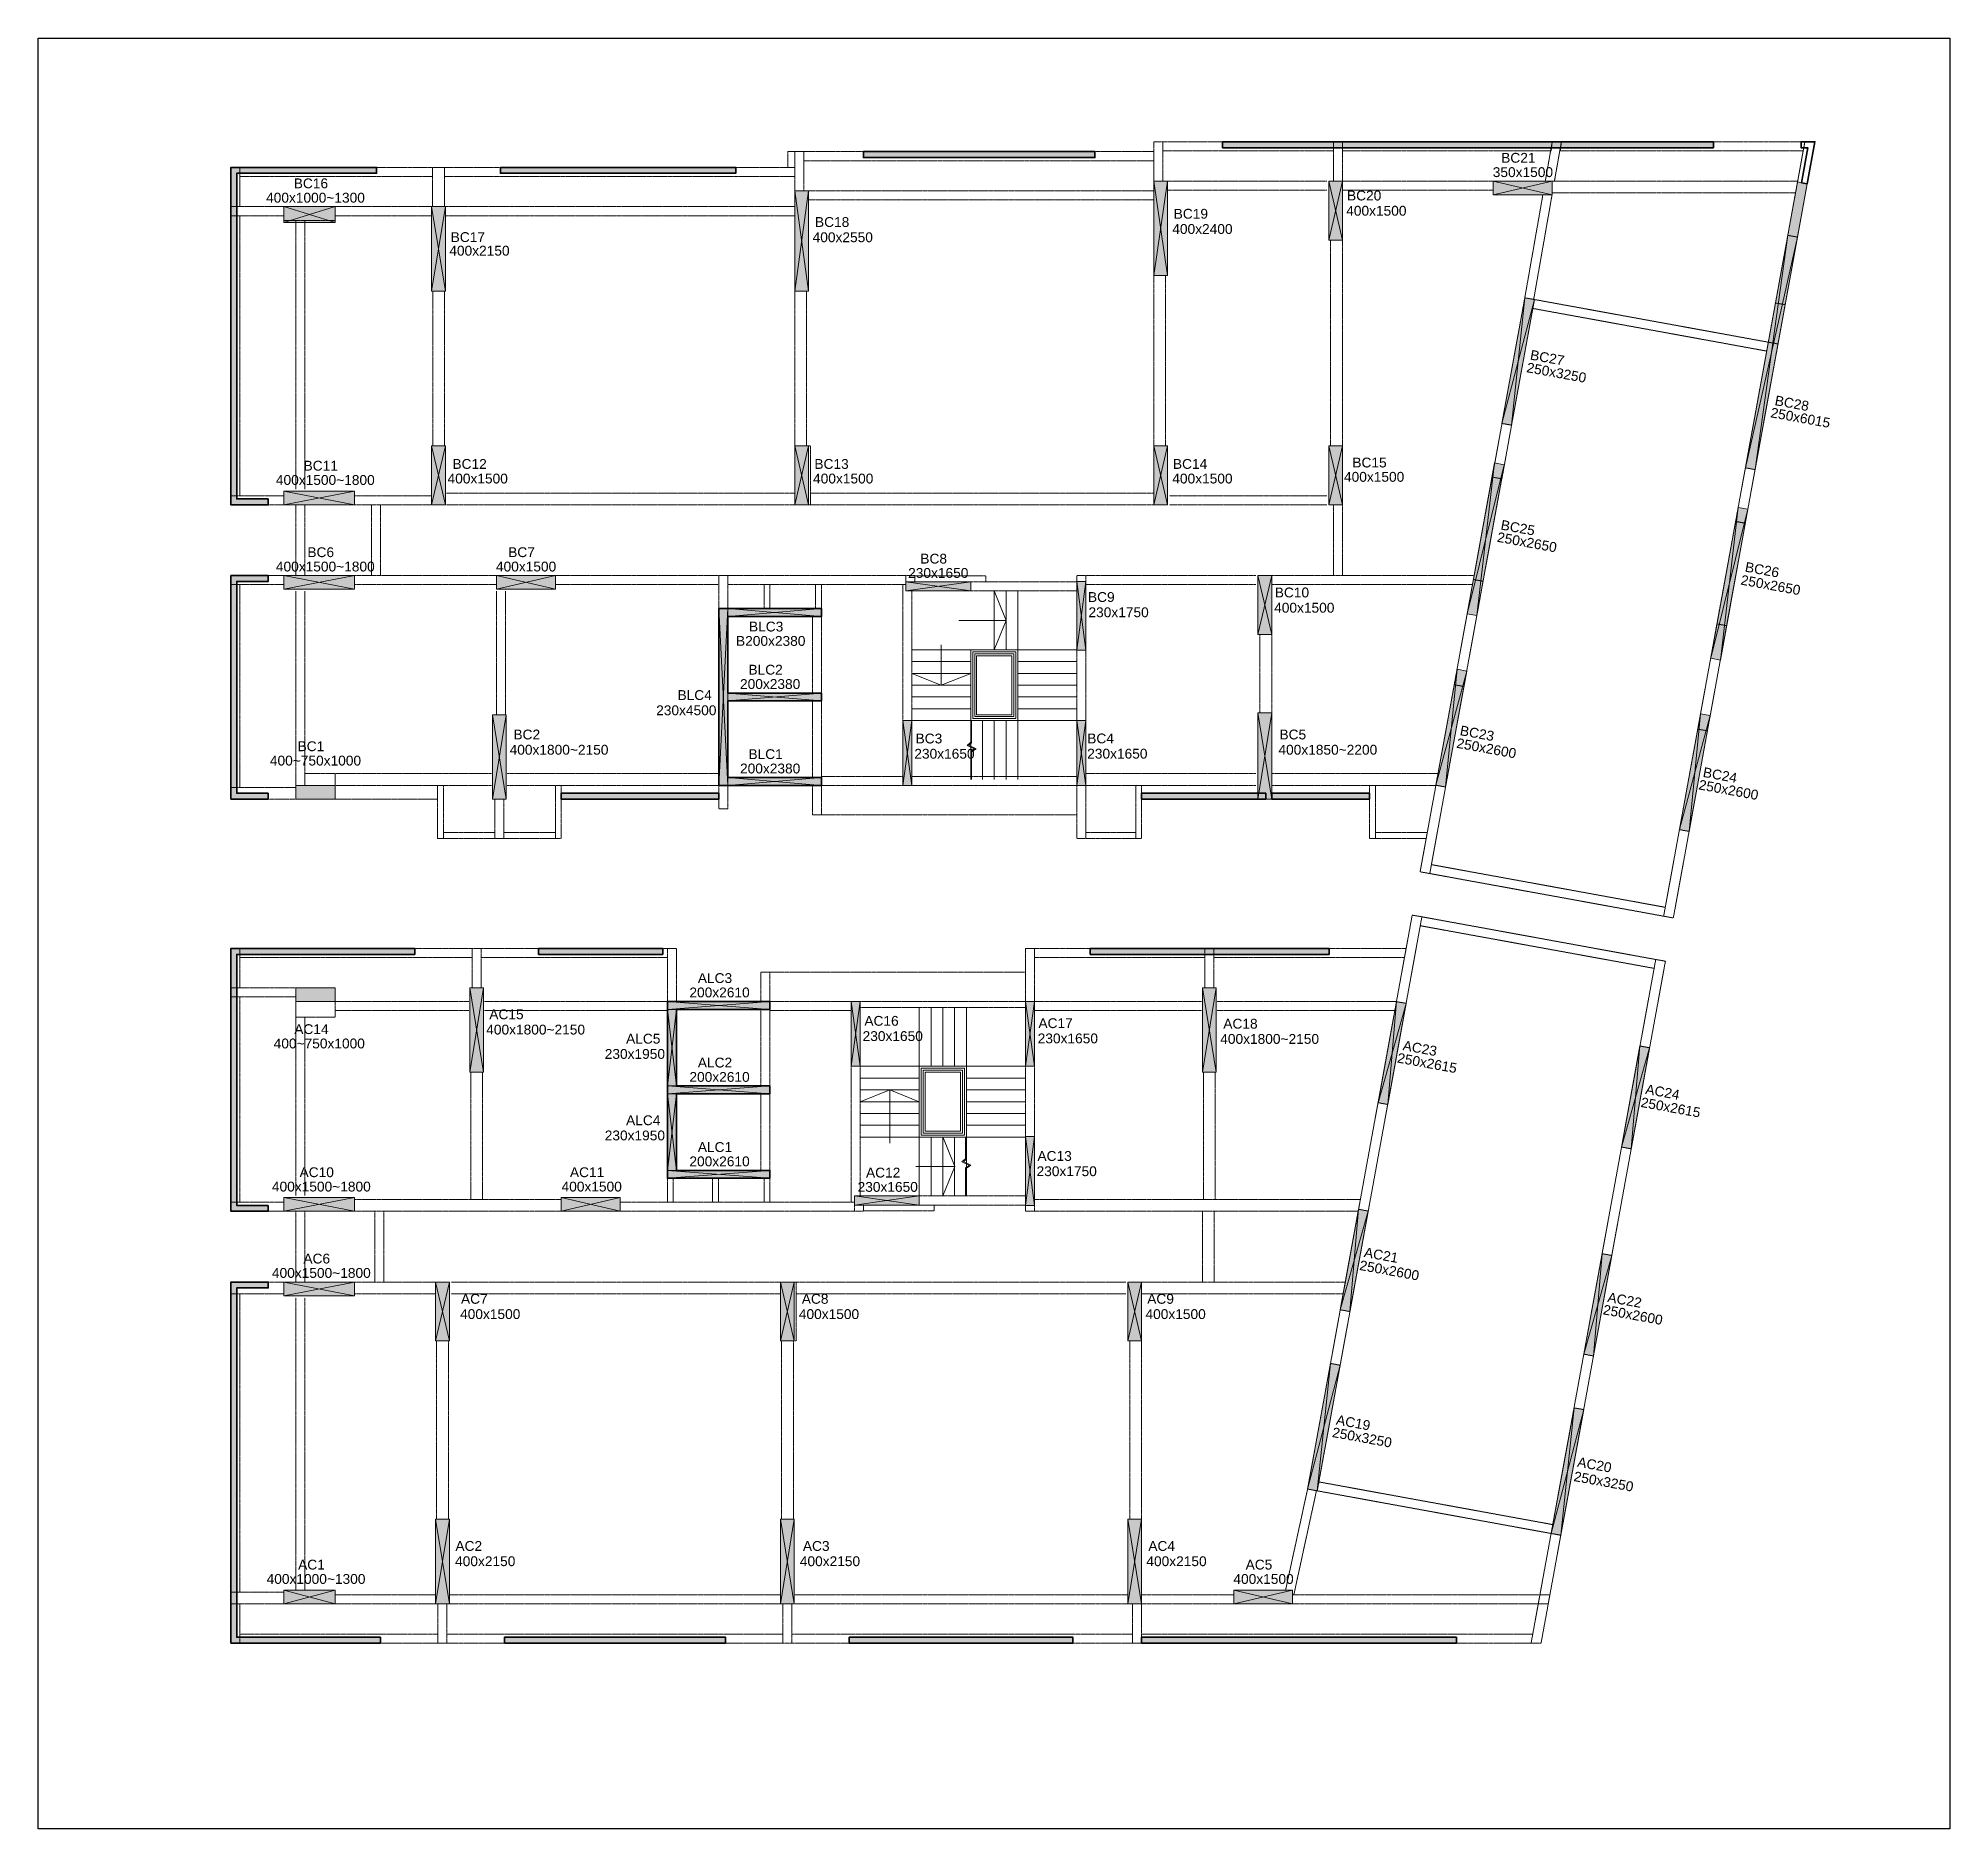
# Model space of a CAD drawing. Header units: millimetres. Extents: x 0 to 259337, y 0 to 45573.
# Drawn here: x 52870 to 101520, y 0 to 45573 of the extents above; entities that cross this region are included whole.
import ezdxf
from ezdxf.enums import TextEntityAlignment as Align

# ---------------------------------------------------------------- set-up
doc = ezdxf.new("R2010")
doc.units = ezdxf.units.MM
doc.header["$PDMODE"] = 35
doc.linetypes.add('DASHED', pattern=[0.75, 0.5, -0.25])
for name, color, linetype, lineweight in [('A-ANNO-Cutline n Arrow', 30, 'Continuous', 13), ('A-STAIR-Steps', 45, 'Continuous', 15), ('A-WALL-CUT-Brick', 1, 'Continuous', 35), ('ARCH BEAM', 160, 'DASHED', 9), ('Boundary', 40, 'Continuous', 30), ('COLUMN', 2, 'Continuous', 0), ('COLUMN HATCH_ASC', 251, 'Continuous', 0), ('COLUMN NO._ASC', 7, 'Continuous', 25), ('COLUMN SIZE_ASC', 150, 'Continuous', 9), ('Hatch', 8, 'Continuous', 18), ('Origin', 40, 'Continuous', 30), ('RAILING- 1', 87, 'Continuous', 15), ('S-RCC-COL', 2, 'Continuous', 35)]:
    doc.layers.add(name, color=color, linetype=linetype, lineweight=lineweight)
doc.styles.add('STANDERD ASC', font='swiss.ttf', dxfattribs={"height": 250})
pattern_1 = [(50, (-106901.81, -56493.2), (107.589027, -9.41282), [11.25, -123.75]), (355, (-106901.81, -56493.2), (-20.8127, 112.82882), [9, -99]), (100.451444, (-106892.84, -56493.98), (86.776327, 103.416), [9.56103, -105.171317]), (46.1842, (-106901.81, -56463.2), (160.0862, -24.82789), [16.875, -185.625]), (96.635635, (-106888.47, -56465.27), (140.19929, 146.11779), [14.34155, -157.75706]), (351.18416, (-106901.8, -56463.2), (140.19929, 146.11779), [13.5, -148.5]), (21, (-106886.81, -56470.7), (89.536058, -60.392834), [11.25, -123.75]), (326, (-106886.81, -56470.7), (36.4973, 108.772507), [9, -99]), (71.451445, (-106879.35, -56475.73), (126.033357, 48.379673), [9.56103, -105.171317]), (37.5, (-106901.807, -56493.2), (1.823978, 49.934078), [0, -97.8, 0, -100.5, 0, -99.375]), (7.5, (-106901.81, -56493.2), (39.46043, 59.161757), [0, -57.3, 0, -95.55, 0, -37.875]), (327.5, (-106935.257, -56493.2), (80.0733654, -3.383231), [0, -37.5, 0, -117, 0, -155.25]), (317.5, (-106950.26, -56493.2), (87.477925, 15.015747), [0, -48.75, 0, -77.7, 0, -110.25])]

msp = doc.modelspace()

# ---------------------------------------------------------------- texts
at = {"layer": 'COLUMN NO._ASC', "color": 6, "style": 'STANDERD ASC'}
for s, p in [('BC21', (90540, 42329)), ('BC16', (59810, 41679)), ('BC11', (60060, 34493)), ('BC6', (60060, 32291)), ('BC7', (65170, 32291)), ('BC8', (75660, 32127, 0)), ('BLC3', (71396, 30398, 0)), ('BLC2', (71382, 29301, 0)), ('BC1', (59810, 27352)), ('BLC1', (71382, 27151, 0)), ('ALC3', (70094, 21451, 0)), ('AC14', (59824, 20152)), ('ALC2', (70094, 19301, 0)), ('ALC1', (70094, 17151, 0)), ('AC10', (59958, 16510, 237)), ('AC11', (66839, 16510, 0)), ('AC12', (74374, 16501, 0)), ('AC6', (59958, 14312, 237)), ('AC1', (59824, 6523, 0)), ('AC5', (83939, 6523))]:
    msp.add_text(s, height=250, dxfattribs=at).set_placement(p, align=Align.BOTTOM_CENTER)
for s, p in [('BC20', (86179, 41569)), ('BC18', (72639, 40895)), ('BC19', (81768, 41105)), ('BC17', (63367, 40511)), ('BC12', (63412, 34737)), ('BC13', (72624, 34737)), ('BC14', (81749, 34737)), ('BC15', (86315, 34773, 0)), ('BC9', (79586, 31350)), ('BC10', (84341, 31466)), ('BC2', (64964, 27851)), ('BC3', (75199, 27749, 0)), ('BC4', (79568, 27751)), ('BC5', (84460, 27851)), ('AC15', (64350, 20729)), ('AC16', (73896, 20563, 0)), ('AC17', (78326, 20504, 0)), ('AC18', (83031, 20491)), ('AC13', (78301, 17124)), ('AC7', (63629, 13487)), ('AC8', (72303, 13487)), ('AC9', (81095, 13487)), ('AC2', (63488, 7198)), ('AC3', (72331, 7198)), ('AC4', (81123, 7198))]:
    msp.add_text(s, height=250, dxfattribs=at).set_placement(p, align=Align.MIDDLE_LEFT)
for s, p in [('BC27', (90847, 37520, -238)), ('BC28', (97074, 36360, -238)), ('BC25', (90099, 33193, -238)), ('BC26', (96316, 32123, -238)), ('BC23', (89061, 27961, -238)), ('BC24', (95245, 26898, -238)), ('AC23', (87606, 19944, 0)), ('AC24', (93782, 18831, 0)), ('AC21', (86620, 14680, 0)), ('AC22', (92817, 13536, 0)), ('AC19', (85910, 10415, 0)), ('AC20', (92050, 9343, 0))]:
    msp.add_text(s, height=250, rotation=349.6675, dxfattribs=at).set_placement(p, align=Align.MIDDLE_LEFT)
for s, p in [('BLC4', (70014, 28855, 0)), ('ALC5', (68705, 20109, 0)), ('ALC4', (68705, 18033, 0))]:
    msp.add_text(s, height=250, dxfattribs=at).set_placement(p, align=Align.MIDDLE_RIGHT)
at = {"layer": 'COLUMN SIZE_ASC', "style": 'STANDERD ASC'}
for s, p in [('350x1500', (90656, 41964, 0)), ('400x1000~1300', (59926, 41314, 0)), ('400x1500~1800', (60176, 34129, 0)), ('400x1500~1800', (60176, 31926, 0)), ('400x1500', (65286, 31926, 0)), ('230x1650', (75776, 31763, 0)), ('B200x2380', (71512, 30033, 0)), ('200x2380', (71498, 28936, 0)), ('400~750x1000', (59926, 26987, 0)), ('200x2380', (71498, 26786, 0)), ('200x2610', (70210, 21086, 0)), ('400~750x1000', (60023, 19787, 0)), ('200x2610', (70210, 18936, 0)), ('200x2610', (70210, 16786, 0)), ('400x1500~1800', (60075, 16145, 237)), ('400x1500', (66956, 16145, 0)), ('230x1650', (74490, 16137, 0)), ('400x1500~1800', (60075, 13947, 237)), ('400x1000~1300', (59940, 6158, 0)), ('400x1500', (84055, 6158, 0))]:
    msp.add_text(s, height=250, dxfattribs=at).set_placement(p, align=Align.BOTTOM_CENTER)
for s, p in [('400x1500', (86159, 41181, 0)), ('400x2550', (72579, 40507, 0)), ('400x2400', (81733, 40717, 0)), ('400x2150', (63332, 40165, 0)), ('400x1500', (63288, 34366, 0)), ('400x1500', (72590, 34366, 0)), ('400x1500', (81733, 34366, 0)), ('400x1500', (86103, 34409, 0)), ('400x1500', (84325, 31078, 0)), ('230x1750', (79599, 30962, 0)), ('400x1800~2150', (64867, 27463, 0)), ('230x1650', (75167, 27361, 0)), ('230x1650', (79567, 27363, 0)), ('400x1850~2200', (84434, 27463, 0)), ('400x1800~2150', (64272, 20341, 0)), ('230x1650', (73851, 20175, 0)), ('230x1650', (78307, 20116, 0)), ('400x1800~2150', (82953, 20103, 0)), ('230x1750', (78278, 16736, 0)), ('400x1500', (63606, 13099, 0)), ('400x1500', (72228, 13099, 0)), ('400x1500', (81050, 13099, 0)), ('400x2150', (63479, 6810, 0)), ('400x2150', (72253, 6810, 0)), ('400x2150', (81073, 6810, 0))]:
    msp.add_text(s, height=250, dxfattribs=at).set_placement(p, align=Align.MIDDLE_LEFT)
for s, p in [('250x3250', (90756, 37199, -238)), ('250x6015', (96966, 36051, -238)), ('250x2650', (90006, 32883, -238)), ('250x2650', (96207, 31793, -238)), ('250x2600', (88973, 27640, -238)), ('250x2600', (95136, 26580, -238)), ('250x2615', (87465, 19628, 0)), ('250x2615', (93663, 18498, 0)), ('250x2600', (86503, 14349, 0)), ('250x2600', (92701, 13219, 0)), ('250x3250', (85808, 10097, 0)), ('250x3250', (91957, 8976, 0))]:
    msp.add_text(s, height=250, rotation=349.6675, dxfattribs=at).set_placement(p, align=Align.MIDDLE_LEFT)
for s, p in [('230x4500', (70131, 28467, 0)), ('230x1950', (68822, 19721, 0)), ('230x1950', (68822, 17646, 0))]:
    msp.add_text(s, height=250, dxfattribs=at).set_placement(p, align=Align.MIDDLE_RIGHT)

# ---------------------------------------------------------------- hatches: boundary and pattern name
at = {"layer": 'COLUMN HATCH_ASC'}
for points in [[(81263, 41936), (81613, 41936), (81613, 39536), (81263, 39536)], [(86063, 40436), (86063, 41936), (85713, 41936), (85713, 40436)], [(91398, 41936), (89898, 41936), (89898, 41586), (91398, 41586)], [(97644, 40512), (97398, 40557), (97645, 41914), (97891, 41869)], [(72123, 41686), (72473, 41686), (72473, 39136), (72123, 39136)], [(60423, 41286), (59123, 41286), (59123, 40886), (60423, 40886)], [(62883, 41286), (63233, 41286), (63233, 39136), (62883, 39136)], [(96319, 34639), (96565, 34594), (97644, 40512), (97398, 40557)], [(90121, 35769), (90367, 35724), (90950, 38922), (90704, 38966)], [(63233, 33696), (63233, 35196), (62883, 35196), (62883, 33696)], [(72473, 33696), (72473, 35196), (72123, 35196), (72123, 33696)], [(81613, 33696), (81613, 35196), (81263, 35196), (81263, 33696)], [(86063, 33696), (86063, 35196), (85713, 35196), (85713, 33696)], [(89937, 34762), (90183, 34717), (89483, 30876), (89237, 30921)], [(60923, 34046), (59123, 34046), (59123, 33696), (60923, 33696)], [(96135, 33632), (96381, 33587), (95681, 29746), (95435, 29791)], [(60923, 31896), (59123, 31896), (59123, 31546), (60923, 31546)], [(64533, 31546), (66033, 31546), (66033, 31896), (64533, 31896)], [(76603, 31736), (76603, 31506), (74953, 31506), (74953, 31736)], [(79303, 31746), (79533, 31746), (79533, 29996), (79303, 29996)], [(84263, 30396), (84263, 31896), (83913, 31896), (83913, 30396)], [(70193, 31056), (70423, 31056), (70423, 26556), (70193, 26556)], [(70423, 31056), (72803, 31056), (72803, 30856), (70423, 30856)], [(88442, 26560), (88688, 26515), (89226, 29466), (88980, 29511)], [(70423, 28906), (72803, 28906), (72803, 28706), (70423, 28706)], [(64783, 26206), (64783, 28356), (64433, 28356), (64433, 26206)], [(84263, 26206), (84263, 28406), (83913, 28406), (83913, 26206)], [(94640, 25430), (94886, 25385), (95424, 28334), (95177, 28378)], [(74873, 28206), (75103, 28206), (75103, 26556), (74873, 26556)], [(79303, 28206), (79533, 28206), (79533, 26556), (79303, 26556)], [(59423, 26206), (60423, 26206), (60423, 26556), (59423, 26556)], [(70423, 26756), (72803, 26756), (72803, 26556), (70423, 26556)], [(59423, 21406), (60423, 21406), (60423, 21056), (59423, 21056)], [(64203, 21406), (64203, 19256), (63853, 19256), (63853, 21406)], [(82853, 21406), (82853, 19256), (82503, 19256), (82503, 21406)], [(68883, 21056), (71493, 21056), (71493, 20856), (68883, 20856)], [(73563, 21056), (73793, 21056), (73793, 19406), (73563, 19406)], [(77993, 21056), (78223, 21056), (78223, 19406), (77993, 19406)], [(86969, 18480), (87215, 18435), (87684, 21008), (87438, 21053)], [(68883, 20856), (69113, 20856), (69113, 18906), (68883, 18906)], [(93167, 17350), (93413, 17305), (93882, 19878), (93636, 19923)], [(68883, 18906), (71493, 18906), (71493, 18706), (68883, 18706)], [(68883, 18706), (69113, 18706), (69113, 16756), (68883, 16756)], [(77993, 17616), (78223, 17616), (78223, 15866), (77993, 15866)], [(68883, 16756), (71493, 16756), (71493, 16556), (68883, 16556)], [(60923, 16066), (59123, 16066), (59123, 15716), (60923, 15716)], [(66183, 15716), (67683, 15716), (67683, 16066), (66183, 16066)], [(75293, 16106), (75293, 15876), (73643, 15876), (73643, 16106)], [(86008, 13209), (86254, 13164), (86720, 15722), (86474, 15767)], [(92206, 12079), (92452, 12034), (92918, 14592), (92672, 14637)], [(60923, 13916), (59123, 13916), (59123, 13566), (60923, 13566)], [(63333, 12416), (63333, 13916), (62983, 13916), (62983, 12416)], [(72113, 12416), (72113, 13916), (71763, 13916), (71763, 12416)], [(80953, 12416), (80953, 13916), (80603, 13916), (80603, 12416)], [(85176, 8646), (85422, 8601), (86005, 11799), (85759, 11843)], [(91374, 7516), (91620, 7471), (92203, 10669), (91957, 10713)], [(62983, 7876), (63333, 7876), (63333, 5726), (62983, 5726)], [(71763, 7876), (72113, 7876), (72113, 5726), (71763, 5726)], [(80603, 7876), (80953, 7876), (80953, 5726), (80603, 5726)], [(60423, 6076), (59123, 6076), (59123, 5726), (60423, 5726)], [(83296, 5726), (84796, 5726), (84796, 6076), (83296, 6076)]]:
    msp.add_hatch(color=256, dxfattribs=at).paths.add_polyline_path(points)
at = {"layer": 'Hatch'}
h = msp.add_hatch(dxfattribs=at)
h.set_pattern_fill('AR-CONC', color=256, scale=15)
h.set_pattern_definition(pattern_1)
h.paths.add_polyline_path([(83013, 42936), (95503, 42936), (95503, 42786), (83013, 42786)])
h.paths.add_polyline_path([(73873, 42686), (79763, 42686), (79763, 42536), (73873, 42536)])
h.paths.add_polyline_path([(64633, 42286), (70623, 42286), (70623, 42136), (64633, 42136)])
h.paths.add_polyline_path([(58723, 33846), (57923, 33846), (57923, 42136), (61483, 42136), (61483, 42286), (57773, 42286), (57773, 33696), (58723, 33696)])
h.paths.add_polyline_path([(58723, 26356), (57923, 26356), (57923, 31746), (58723, 31746), (58723, 31896), (57773, 31896), (57773, 26206), (58723, 26206)])
h.paths.add_polyline_path([(66183, 26206), (70193, 26206), (70193, 26356), (66183, 26356)])
h.paths.add_polyline_path([(80953, 26206), (84113, 26206), (84113, 26356), (80953, 26356)])
h.paths.add_polyline_path([(84263, 26206), (86753, 26206), (86753, 26356), (84263, 26356)])
h = msp.add_hatch(dxfattribs=at)
h.set_pattern_fill('AR-CONC', color=256, scale=15)
h.set_pattern_definition(pattern_1)
h.paths.add_polyline_path([(79643, 22406), (85723, 22406), (85723, 22256), (79643, 22256)])
h.paths.add_polyline_path([(65603, 22406), (68763, 22406), (68763, 22256), (65603, 22256)])
h.paths.add_polyline_path([(58723, 15866), (57923, 15866), (57923, 22256), (62453, 22256), (62453, 22406), (57773, 22406), (57773, 15716), (58723, 15716)])
h.paths.add_polyline_path([(61583, 4876), (57923, 4876), (57923, 13766), (58723, 13766), (58723, 13916), (57773, 13916), (57773, 4726), (61583, 4726)])
h.paths.add_polyline_path([(64733, 4726), (70363, 4726), (70363, 4876), (64733, 4876)])
h.paths.add_polyline_path([(73513, 4726), (79203, 4726), (79203, 4876), (73513, 4876)])
h.paths.add_polyline_path([(80953, 4726), (88966, 4726), (88966, 4876), (80953, 4876)])

# ---------------------------------------------------------------- linework, layer by layer
at = {"layer": 'A-ANNO-Cutline n Arrow'}
for points in [[(77203, 31506), (77503, 30756), (77203, 30006), (77503, 30756), (76304, 30756)], [(76604, 29406), (75854, 29106), (75104, 29406), (75854, 29106), (75854, 30137)], [(76603, 28206), (76603, 27653), (76510, 27575), (76698, 27485), (76603, 27425), (76603, 26706)], [(76623, 28206), (76623, 27643), (76546, 27580), (76739, 27487), (76623, 27414), (76623, 26706)], [(73793, 18506), (74543, 18806), (75293, 18506), (74543, 18806), (74543, 17446)], [(75895, 17610), (76195, 16860), (75895, 16110), (76195, 16860), (75202, 16860)], [(76473, 17606), (76473, 17053), (76380, 16975), (76568, 16885), (76473, 16825), (76473, 16106)], [(76493, 17606), (76493, 17043), (76416, 16980), (76609, 16887), (76493, 16814), (76493, 16106)]]:
    msp.add_lwpolyline(points, dxfattribs=at)
at = {"layer": 'A-STAIR-Steps'}
for points in [[(77203, 30006), (77203, 31506)], [(77503, 30006), (77503, 31506)], [(77803, 30006), (77803, 31506)], [(76603, 30006), (75103, 30006)], [(76603, 29706), (75103, 29706)], [(77803, 30006), (79303, 30006)], [(77803, 29706), (79303, 29706)], [(76603, 29406), (75103, 29406)], [(77803, 29406), (79303, 29406)], [(76603, 29106), (75103, 29106)], [(76603, 28806), (75103, 28806)], [(77803, 29106), (79303, 29106)], [(77803, 28806), (79303, 28806)], [(76603, 28506), (75103, 28506)], [(77803, 28506), (79303, 28506)], [(76603, 28206), (75103, 28206)], [(76603, 28206), (76603, 26706)], [(76903, 28206), (76903, 26706)], [(77203, 28206), (77203, 26706)], [(77503, 28206), (77503, 26706)], [(77803, 28206), (79303, 28206)], [(77803, 28206), (77803, 26706)], [(75293, 19406), (75293, 20906)], [(75593, 19406), (75593, 20906)], [(75893, 19406), (75893, 20906)], [(76193, 19406), (76193, 20906)], [(76493, 19406), (76493, 20906)], [(75293, 19406), (73793, 19406)], [(75293, 19106), (73793, 19106)], [(76493, 19406), (77993, 19406)], [(76493, 19106), (77993, 19106)], [(75293, 18806), (73793, 18806)], [(75293, 18506), (73793, 18506)], [(76493, 18806), (77993, 18806)], [(76493, 18506), (77993, 18506)], [(75293, 18206), (73793, 18206)], [(76493, 18206), (77993, 18206)], [(75293, 17906), (73793, 17906)], [(75293, 17606), (73793, 17606)], [(75293, 17606), (75293, 16106)], [(75593, 17606), (75593, 16106)], [(75893, 17606), (75893, 16106)], [(76193, 17606), (76193, 16106)], [(76493, 17906), (77993, 17906)], [(76493, 17606), (77993, 17606)], [(76493, 17606), (76493, 16106)]]:
    msp.add_lwpolyline(points, dxfattribs=at)
at = {"layer": 'A-WALL-CUT-Brick'}
for points in [[(97891, 41869), (98086, 42936), (97736, 42936), (97736, 42786), (97906, 42786), (97744, 41896)], [(97744, 41896), (97891, 41869)]]:
    msp.add_lwpolyline(points, dxfattribs=at)
at = {"layer": 'ARCH BEAM'}
for p, q in [((81413, 42936), (85833, 42936)), ((81493, 42706, 238), (85833, 42706, -516)), ((62908, 41286, 0), (62908, 42286, 0)), ((62908, 42286, 0), (63208, 42286, 0)), ((63208, 41286, 0), (63208, 42286, 0)), ((81613, 41936, 241), (85663, 41936)), ((86063, 41936), (89906, 41936, 0)), ((91398, 41936, 0), (97649, 41936, 0)), ((72473, 41686, 0), (81263, 41686, 0)), ((72473, 41456, 0), (81263, 41456, 0)), ((81613, 41706, 241), (85663, 41706)), ((86063, 41706), (89906, 41706, 0)), ((91164, 41586, 0), (90704, 38966)), ((91398, 41586, 0), (90931, 38927)), ((91398, 41636, 0), (97594, 41636, 0)), ((57773, 41056, 0), (57773, 33926)), ((58003, 41056, 0), (58003, 33926)), ((59423, 40936, 0), (59423, 34096, 0)), ((59653, 40936, 0), (59653, 34096, 0)), ((60423, 41286), (62883, 41286)), ((60423, 41056), (62883, 41056)), ((63233, 41286), (72123, 41286)), ((63233, 41056), (72123, 41056)), ((85763, 40436), (85763, 35196, 0)), ((86063, 40436), (86063, 35196)), ((81263, 39536, 238), (81263, 35196, -370)), ((81563, 39536, 238), (81563, 35196, -370)), ((62910, 39136, 0), (62910, 35196, 0)), ((63210, 39136, 0), (63210, 35196, 0)), ((72123, 39136), (72123, 35196, 0)), ((72423, 39136), (72423, 35196, 0)), ((90950, 38922, 0), (96902, 37836, 0)), ((90909, 38695, 0), (96860, 37610, 0)), ((90124, 35766, -238), (89875, 34401, -238)), ((90367, 35724), (90121, 34356, -238)), ((96319, 34639), (96070, 33274, 0)), ((96565, 34594), (96316, 33229, 0)), ((59423, 31897, 0), (59423, 33696, 0)), ((59653, 31897, 0), (59653, 33696, 0)), ((60923, 33926, 0), (62858, 33926)), ((60923, 33696, 0), (62858, 33696)), ((61353, 31897, 0), (61353, 33696, 0)), ((61583, 31897, 0), (61583, 33696, 0)), ((63258, 33996), (72123, 33996)), ((63258, 33696), (72123, 33696)), ((72523, 33995), (81263, 33995)), ((72523, 33695), (81263, 33695)), ((81663, 33926), (85663, 33926, 0)), ((81663, 33696), (85663, 33696, 0)), ((85833, 31896, 0), (85833, 33696, 0)), ((86063, 31896, 0), (86063, 33696, 0)), ((57773, 31666, 0), (57773, 26506, 0)), ((58003, 31666, 0), (58003, 26506, 0)), ((60923, 31896), (64533, 31896)), ((60923, 31666), (64533, 31666)), ((66033, 31896), (74953, 31896)), ((66033, 31666, 0), (70193, 31666, 0)), ((70423, 31666, 0), (74953, 31666, 0)), ((74873, 31666, 0), (74873, 28206)), ((76603, 31736, 0), (79303, 31736, 0)), ((83863, 31896, 0), (79533, 31896)), ((83863, 31666, 0), (79533, 31666)), ((84263, 31896), (89415, 31896)), ((84263, 31666), (89373, 31666)), ((89397, 31797), (88908, 29118, 0)), ((89643, 31752), (89154, 29073, 0)), ((59423, 31496, 0), (59423, 26556, 0)), ((59653, 31496, 0), (59653, 26556, 0)), ((64533, 28356, 0), (64533, 31496, 0)), ((64763, 28356, 0), (64763, 31496, 0)), ((75103, 31506, 0), (75103, 28206)), ((76603, 31506, 0), (79303, 31506, 0)), ((95594, 30667, 0), (95106, 27988, 0)), ((83963, 30396, 0), (83963, 28406, 0)), ((84263, 30396, 0), (84263, 28406, 0)), ((95840, 30622, 0), (95352, 27943, 0)), ((79303, 28206), (79303, 29996)), ((79533, 28206), (79533, 29996)), ((64408, 26856), (60423, 26856, 0)), ((64808, 26856), (70193, 26856, 0)), ((72803, 26786), (74873, 26786)), ((75103, 26786), (79303, 26786)), ((83863, 26856), (79533, 26856, 0)), ((84263, 26856, 0), (88496, 26856, 0)), ((64408, 26556), (60423, 26556, 0)), ((64808, 26556), (70193, 26556, 0)), ((72803, 26556), (74873, 26556)), ((75103, 26556), (79303, 26556)), ((83863, 26556), (79533, 26556, 0)), ((84263, 26556, 0), (88441, 26556)), ((88040, 24357), (88442, 26560)), ((88286, 24312), (88688, 26515)), ((60423, 26206), (63033, 26206)), ((66183, 26206), (70193, 26206)), ((72803, 25806, 0), (79303, 25806)), ((80953, 26206), (83863, 26206)), ((84263, 26206), (86757, 26206)), ((94640, 25430, 0), (94238, 23227, 0)), ((94886, 25385, 0), (94484, 23182, 0)), ((88286, 24312, 0), (88040, 24357)), ((88328, 24539, 0), (94279, 23453, 0)), ((88286, 24312, 0), (94238, 23227, 0)), ((87437, 21050), (87839, 23255)), ((87683, 21005), (88085, 23211)), ((88085, 23211, 0), (87839, 23255)), ((88044, 22984, 0), (93996, 21899, 0)), ((88085, 23211, 0), (94037, 22125, 0)), ((94238, 23227, 0), (94484, 23182, 0)), ((57923, 22406), (63913, 22406)), ((64143, 22406), (68883, 22406)), ((78223, 22406), (82563, 22406)), ((82793, 22406), (87685, 22406)), ((58003, 22176), (63913, 22176)), ((64143, 22176), (68883, 22176)), ((78223, 22176), (82563, 22176)), ((82793, 22176), (87643, 22176)), ((94037, 22125, 0), (93635, 19920, 0)), ((94283, 22081, 0), (93881, 19875, 0)), ((94037, 22125, 0), (94283, 22081, 0)), ((71493, 21806), (77993, 21806)), ((57773, 15946, 0), (57773, 21176, 0)), ((58003, 15946, 0), (58003, 21176, 0)), ((60423, 21056, 0), (63828, 21056)), ((64228, 21056), (68883, 21056, 0)), ((71493, 21056), (73563, 21056)), ((73793, 21056), (77993, 21056)), ((82478, 21056), (78223, 21056, 0)), ((82878, 21056), (87439, 21056, 0)), ((59423, 16116, 0), (59423, 20656)), ((59653, 16116, 0), (59653, 20656)), ((60423, 20826, 0), (63828, 20826)), ((64228, 20826), (68883, 20826, 0)), ((71263, 20856), (71263, 18906)), ((71493, 20856), (71493, 18906)), ((71493, 20826), (73563, 20826)), ((73793, 20906, 0), (77993, 20906, 0)), ((82478, 20826), (78223, 20826, 0)), ((82878, 20826), (87397, 20826, 0)), ((63878, 19256), (63878, 16017)), ((64178, 16017), (64178, 19256)), ((73563, 19406), (73563, 15946)), ((73793, 19406), (73793, 16106)), ((77993, 19406), (77993, 17616)), ((78223, 19406), (78223, 17616)), ((82528, 19256), (82528, 16016)), ((82828, 16016), (82828, 19256)), ((71263, 18706), (71263, 16756)), ((71493, 18706), (71493, 16756)), ((86969, 18480, 0), (86474, 15767, 0)), ((87215, 18435, 0), (86720, 15722, 0)), ((92672, 14637, 0), (93167, 17350, 0)), ((92918, 14592, 0), (93413, 17305, 0)), ((68883, 16556), (68883, 15946)), ((69033, 16556), (69033, 15946)), ((70033, 16556), (70033, 15946)), ((70183, 16556), (70183, 15946)), ((71343, 16556), (71343, 15946)), ((71493, 16556), (71493, 15946)), ((75293, 16106), (77993, 16106)), ((59423, 15716, 0), (59423, 13916, 0)), ((59653, 15716, 0), (59653, 13916, 0)), ((60923, 16016), (66183, 16016)), ((60923, 15716), (66183, 15716)), ((61433, 15716), (61433, 13916, 0)), ((61663, 15716), (61663, 13916, 0)), ((67683, 15946, 0), (73643, 15946, 0)), ((67683, 15716), (73643, 15716)), ((75293, 15876), (77993, 15876)), ((78223, 16016), (86523, 16016)), ((78223, 15716), (86465, 15716)), ((82498, 15717, 0), (82498, 13919, 0)), ((82798, 15717, 0), (82798, 13919, 0)), ((60923, 13916), (62983, 13916)), ((63383, 13916), (71763, 13916)), ((72163, 13916), (80553, 13916)), ((80951, 13916), (86137, 13916)), ((57773, 6026, 0), (57773, 13616, 0)), ((58003, 6026, 0), (58003, 13616, 0)), ((59423, 6076), (59423, 13516)), ((59653, 6076), (59653, 13516)), ((60923, 13616), (62983, 13616)), ((63383, 13616, 0), (71763, 13616)), ((72163, 13616), (80553, 13616)), ((80951, 13616), (86082, 13616)), ((86008, 13209, 0), (85759, 11843, 0)), ((86254, 13164, 0), (86005, 11799, 0)), ((63008, 12416), (63008, 7876)), ((63308, 7876), (63308, 12416)), ((71788, 12416), (71788, 7876)), ((72088, 7876), (72088, 12416)), ((80653, 12416), (80653, 7876)), ((80953, 12416), (80953, 7876)), ((92206, 12079, 0), (91957, 10713, 0)), ((92452, 12034, 0), (92203, 10669, 0)), ((85463, 8828, 0), (91415, 7742, 0)), ((85176, 8646), (84616, 6076)), ((85402, 8605), (84826, 5956)), ((85422, 8601, 0), (91374, 7516, 0)), ((60423, 5956), (62983, 5956)), ((63333, 5956), (71763, 5956)), ((72113, 5956), (80603, 5956)), ((80953, 5956), (83296, 5956)), ((84796, 5956), (91089, 5956)), ((60423, 5726), (62983, 5726)), ((63333, 5726), (71763, 5726)), ((72113, 5726), (80603, 5726)), ((80953, 5726), (83296, 5726)), ((84796, 5726), (91047, 5726)), ((58003, 4956), (63043, 4956)), ((63273, 4956), (71823, 4956)), ((72053, 4956), (80723, 4956)), ((90907, 4956), (80953, 4956)), ((57923, 4726), (63043, 4726)), ((63273, 4726), (71823, 4726)), ((72053, 4726), (80803, 4726)), ((90889, 4726), (80953, 4726))]:
    msp.add_line(p, q, dxfattribs=at)
for points in [[(81263, 41936), (81493, 41936), (81493, 42936), (81263, 42936)], [(85833, 41936), (86063, 41936), (86063, 42936), (85833, 42936)], [(71948, 42686), (72123, 42686), (72123, 42286), (71948, 42286)], [(72123, 41686), (72353, 41686), (72353, 42686), (72123, 42686)], [(72353, 42686), (81263, 42686), (81263, 42456), (72353, 42456)], [(85713, 41936), (86063, 41936), (86063, 40436), (85713, 40436)], [(57773, 41056), (59123, 41056), (59123, 41286), (57773, 41286)], [(59123, 40936), (59123, 41286), (60423, 41286), (60423, 40936)], [(90367, 35724), (90950, 38922), (90704, 38966), (90121, 35769)], [(62883, 35196), (63233, 35196), (63233, 33696), (62883, 33696)], [(72123, 35196), (72523, 35196), (72523, 33695), (72123, 33695)], [(81263, 35196), (81613, 35196), (81613, 33696), (81263, 33696)], [(57773, 33696), (59123, 33696), (59123, 33926), (57773, 33926)], [(57773, 31666), (59123, 31666), (59123, 31896), (57773, 31896)], [(59123, 31546), (59123, 31896), (60923, 31896), (60923, 31546)], [(70193, 31056), (70423, 31056), (70423, 31896), (70193, 31896)], [(71343, 31056), (71493, 31056), (71493, 31666), (71343, 31666)], [(72653, 31056), (72803, 31056), (72803, 31666), (72653, 31666)], [(74953, 31896), (75183, 31896), (75183, 31736), (74953, 31736)], [(79303, 31746), (79533, 31746), (79533, 31896), (79303, 31896)], [(79303, 29996), (79533, 29996), (79533, 31746), (79303, 31746)], [(70193, 31056), (70423, 31056), (70423, 26556), (70193, 26556)], [(70423, 31056), (70423, 30856), (72803, 30856), (72803, 31056)], [(72803, 30856), (72573, 30856), (72573, 28906), (72803, 28906)], [(70423, 28906), (70423, 28706), (72803, 28706), (72803, 28906)], [(72803, 28706), (72573, 28706), (72573, 26756), (72803, 26756)], [(88688, 26515), (89154, 29073), (88908, 29118), (88442, 26560)], [(64433, 26206), (64783, 26206), (64783, 28356), (64433, 28356)], [(83913, 26206), (84263, 26206), (84263, 28406), (83913, 28406)], [(74873, 26556), (75103, 26556), (75103, 28206), (74873, 28206)], [(79303, 26556), (79533, 26556), (79533, 28206), (79303, 28206)], [(57773, 26206), (59423, 26206), (59423, 26506), (57773, 26506)], [(59423, 26556), (60423, 26556), (60423, 26206), (59423, 26206)], [(63033, 26556), (63183, 26556), (63183, 25206), (63033, 25206)], [(66033, 26556), (66183, 26556), (66183, 25206), (66033, 25206)], [(70193, 25956), (70423, 25956), (70423, 26556), (70193, 26556)], [(70423, 26556), (70423, 26756), (72803, 26756), (72803, 26556)], [(72573, 25806), (72803, 25806), (72803, 26556), (72573, 26556)], [(79303, 25206), (79533, 25206), (79533, 26556), (79303, 26556)], [(80803, 26556), (80953, 26556), (80953, 25206), (80803, 25206)], [(86753, 25206), (86903, 25206), (86903, 26556), (86753, 26556)], [(64493, 25206), (64723, 25206), (64723, 26206), (64493, 26206)], [(63183, 25206), (64493, 25206), (64493, 25356), (63183, 25356)], [(66033, 25206), (64723, 25206), (64723, 25356), (66033, 25356)], [(79533, 25356), (80803, 25356), (80803, 25206), (79533, 25206)], [(86903, 25206), (88195, 25206), (88222, 25356), (86903, 25356)], [(63913, 22406), (64143, 22406), (64143, 21406), (63913, 21406)], [(68883, 21056), (69113, 21056), (69113, 22406), (68883, 22406)], [(77993, 21056), (78223, 21056), (78223, 22406), (77993, 22406)], [(82563, 21406), (82793, 21406), (82793, 22406), (82563, 22406)], [(57773, 21406), (59423, 21406), (59423, 21176), (57773, 21176)], [(59423, 21056), (59423, 21406), (60423, 21406), (60423, 21056)], [(63853, 19256), (64203, 19256), (64203, 21406), (63853, 21406)], [(71263, 21056), (71493, 21056), (71493, 21806), (71263, 21806)], [(82503, 19256), (82853, 19256), (82853, 21406), (82503, 21406)], [(68883, 21056), (68883, 20856), (71493, 20856), (71493, 21056)], [(73563, 19406), (73793, 19406), (73793, 21056), (73563, 21056)], [(77993, 19406), (78223, 19406), (78223, 21056), (77993, 21056)], [(87438, 21053), (86969, 18480), (87215, 18435), (87684, 21008)], [(68883, 18906), (69113, 18906), (69113, 20856), (68883, 20856)], [(68883, 18906), (68883, 18706), (71493, 18706), (71493, 18906)], [(68883, 18706), (69113, 18706), (69113, 16756), (68883, 16756)], [(77993, 15866), (78223, 15866), (78223, 17616), (77993, 17616)], [(68883, 16556), (68883, 16756), (71493, 16756), (71493, 16556)], [(59123, 15716), (59123, 16066), (60923, 16066), (60923, 15716)], [(66183, 15716), (66183, 16066), (67683, 16066), (67683, 15716)], [(73643, 16106), (75293, 16106), (75293, 15876), (73643, 15876)], [(57773, 15946), (59123, 15946), (59123, 15716), (57773, 15716)], [(73873, 15716), (73643, 15716), (73643, 15876), (73873, 15876)], [(77993, 15716), (78223, 15716), (78223, 15866), (77993, 15866)], [(57773, 13916), (59123, 13916), (59123, 13616), (57773, 13616)], [(59123, 13566), (59123, 13916), (60923, 13916), (60923, 13566)], [(62983, 13916), (63333, 13916), (63333, 12416), (62983, 12416)], [(71763, 13916), (72163, 13916), (72163, 12416), (71763, 12416)], [(80603, 13916), (80953, 13916), (80953, 12416), (80603, 12416)], [(62983, 7876), (63333, 7876), (63333, 5726), (62983, 5726)], [(71763, 7876), (72113, 7876), (72113, 5726), (71763, 5726)], [(80603, 7876), (80953, 7876), (80953, 5726), (80603, 5726)], [(90865, 4726), (91119, 4726), (91620, 7471), (91374, 7516)], [(57773, 6026), (59123, 6026), (59123, 5726), (57773, 5726)], [(59123, 5726), (59123, 6076), (60423, 6076), (60423, 5726)], [(83296, 5726), (83296, 6076), (84796, 6076), (84796, 5726)], [(91089, 5956), (91343, 5956), (91301, 5726), (91047, 5726)], [(63043, 4726), (63273, 4726), (63273, 5726), (63043, 5726)], [(71823, 4726), (72053, 4726), (72053, 5726), (71823, 5726)], [(80723, 4726), (80953, 4726), (80953, 5726), (80723, 5726)]]:
    msp.add_lwpolyline(points, close=True, dxfattribs=at)
for points, elevation in [([(86063, 42936), (91402, 42936), (91375, 42706), (86063, 42706)], 0), ([(91402, 42936), (91635, 42936), (91459, 41936), (91226, 41936)], 0), ([(57773, 41286), (58003, 41286), (58003, 42286), (57773, 42286)], 0), ([(58003, 42286), (62908, 42286), (62908, 42056), (58003, 42056)], 0), ([(63208, 42286), (72123, 42286), (72123, 42056), (63208, 42056)], 0), ([(81263, 41936), (81613, 41936), (81613, 39536), (81263, 39536)], 238), ([(91398, 41936), (91398, 41586), (89898, 41586), (89898, 41936)], 0), ([(72123, 41686), (72473, 41686), (72473, 39136), (72123, 39136)], 0), ([(62883, 41286), (63233, 41286), (63233, 39136), (62883, 39136)], 0), ([(97330, 38790), (97084, 38835), (97398, 40556), (97644, 40511)], 0), ([(96565, 34594), (97148, 37792), (96902, 37836), (96319, 34639)], 0), ([(85713, 35196), (86063, 35196), (86063, 33696), (85713, 33696)], 0), ([(89643, 31752), (90118, 34359), (89872, 34404), (89397, 31797)], 0), ([(59123, 33696), (59123, 34046), (60923, 34046), (60923, 33696)], 0), ([(95840, 30622), (95594, 30667), (96070, 33274), (96316, 33229)], 0), ([(64533, 31546), (64533, 31896), (66033, 31896), (66033, 31546)], 0), ([(74953, 31506), (76603, 31506), (76603, 31736), (74953, 31736)], 0), ([(76983, 31736), (75183, 31736), (75183, 31886), (76983, 31886)], 0), ([(83913, 31896), (84263, 31896), (84263, 30396), (83913, 30396)], 0), ([(94886, 25385), (95352, 27943), (95106, 27988), (94640, 25430)], 0), ([(57773, 21406), (58003, 21406), (58003, 22406), (57773, 22406)], 0), ([(93636, 19923), (93167, 17350), (93413, 17305), (93882, 19878)], 0), ([(75673, 15726), (73873, 15726), (73873, 15876), (75673, 15876)], 0), ([(86474, 15767), (86720, 15722), (86254, 13164), (86008, 13209)], 0), ([(92672, 14637), (92206, 12079), (92452, 12034), (92918, 14592)], 0), ([(85759, 11843), (85176, 8646), (85422, 8601), (86005, 11799)], 0), ([(91957, 10713), (91374, 7516), (91620, 7471), (92203, 10669)], 0), ([(57773, 4726), (58003, 4726), (58003, 5726), (57773, 5726)], 0)]:
    msp.add_lwpolyline(points, close=True, dxfattribs=dict(at, elevation=elevation))
at = {"layer": 'ARCH BEAM', "elevation": 0}
for points in [[(97790, 42706), (91609, 42706), (91635, 42936), (97832, 42936)], [(97398, 40556), (97832, 42936), (98086, 42936), (97644, 40512)], [(96902, 37836), (97084, 38835)], [(97148, 37792), (97330, 38790)], [(60423, 26556), (60423, 26856), (59653, 26856)]]:
    msp.add_lwpolyline(points, dxfattribs=at)
at = {"layer": 'ARCH BEAM'}
msp.add_lwpolyline([(59423, 21056), (59423, 20656), (60423, 20656), (60423, 21056)], dxfattribs=at)
at = {"layer": 'Boundary'}
msp.add_lwpolyline([(52870, 45573), (101520, 45573), (101520, 0), (52870, 0)], close=True, dxfattribs=at)
at = {"layer": 'COLUMN'}
for points in [[(81263, 41936), (81613, 41936), (81613, 39536), (81263, 39536)], [(86063, 40436), (86063, 41936), (85713, 41936), (85713, 40436)], [(72123, 41686), (72473, 41686), (72473, 39136), (72123, 39136)], [(59123, 41286), (60423, 41286), (60423, 40886), (59123, 40886)], [(60423, 41286), (59123, 41286), (59123, 40886), (60423, 40886)], [(62883, 41286), (63233, 41286), (63233, 39136), (62883, 39136)], [(63233, 33696), (63233, 35196), (62883, 35196), (62883, 33696)], [(72473, 33696), (72473, 35196), (72123, 35196), (72123, 33696)], [(81613, 33696), (81613, 35196), (81263, 35196), (81263, 33696)], [(86063, 33696), (86063, 35196), (85713, 35196), (85713, 33696)], [(59123, 34046), (60923, 34046), (60923, 33696), (59123, 33696)], [(60923, 34046), (59123, 34046), (59123, 33696), (60923, 33696)], [(59123, 31896), (60923, 31896), (60923, 31546), (59123, 31546)], [(60923, 31896), (59123, 31896), (59123, 31546), (60923, 31546)], [(64533, 31546), (66033, 31546), (66033, 31896), (64533, 31896)], [(76603, 31736), (76603, 31506), (74953, 31506), (74953, 31736)], [(79303, 31746), (79533, 31746), (79533, 29996), (79303, 29996)], [(84263, 30396), (84263, 31896), (83913, 31896), (83913, 30396)], [(70193, 31056), (70423, 31056), (70423, 26556), (70193, 26556)], [(70423, 31056), (72803, 31056), (72803, 30856), (70423, 30856)], [(70423, 28906), (72803, 28906), (72803, 28706), (70423, 28706)], [(64783, 26206), (64783, 28356), (64433, 28356), (64433, 26206)], [(64783, 26206), (64783, 28356), (64433, 28356), (64433, 26206)], [(84263, 26206), (84263, 28406), (83913, 28406), (83913, 26206)], [(84263, 26206), (84263, 28406), (83913, 28406), (83913, 26206)], [(74873, 28206), (75103, 28206), (75103, 26556), (74873, 26556)], [(79303, 28206), (79533, 28206), (79533, 26556), (79303, 26556)], [(59423, 26206), (60423, 26206), (60423, 26556), (59423, 26556)], [(70423, 26756), (72803, 26756), (72803, 26556), (70423, 26556)], [(59423, 21406), (60423, 21406), (60423, 21056), (59423, 21056)], [(64203, 21406), (64203, 19256), (63853, 19256), (63853, 21406)], [(64203, 21406), (64203, 19256), (63853, 19256), (63853, 21406)], [(82853, 21406), (82853, 19256), (82503, 19256), (82503, 21406)], [(82853, 21406), (82853, 19256), (82503, 19256), (82503, 21406)], [(68883, 21056), (71493, 21056), (71493, 20856), (68883, 20856)], [(73563, 21056), (73793, 21056), (73793, 19406), (73563, 19406)], [(77993, 21056), (78223, 21056), (78223, 19406), (77993, 19406)], [(68883, 20856), (69113, 20856), (69113, 18906), (68883, 18906)], [(68883, 18906), (71493, 18906), (71493, 18706), (68883, 18706)], [(68883, 18706), (69113, 18706), (69113, 16756), (68883, 16756)], [(77993, 17616), (78223, 17616), (78223, 15866), (77993, 15866)], [(68883, 16756), (71493, 16756), (71493, 16556), (68883, 16556)], [(59123, 16066), (60923, 16066), (60923, 15716), (59123, 15716)], [(60923, 16066), (59123, 16066), (59123, 15716), (60923, 15716)], [(66183, 15716), (67683, 15716), (67683, 16066), (66183, 16066)], [(75293, 16106), (75293, 15876), (73643, 15876), (73643, 16106)], [(59123, 13916), (60923, 13916), (60923, 13566), (59123, 13566)], [(60923, 13916), (59123, 13916), (59123, 13566), (60923, 13566)], [(63333, 12416), (63333, 13916), (62983, 13916), (62983, 12416)], [(72113, 12416), (72113, 13916), (71763, 13916), (71763, 12416)], [(80953, 12416), (80953, 13916), (80603, 13916), (80603, 12416)], [(62983, 7876), (63333, 7876), (63333, 5726), (62983, 5726)], [(71763, 7876), (72113, 7876), (72113, 5726), (71763, 5726)], [(80603, 7876), (80953, 7876), (80953, 5726), (80603, 5726)], [(59123, 6076), (60423, 6076), (60423, 5726), (59123, 5726)], [(60423, 6076), (59123, 6076), (59123, 5726), (60423, 5726)], [(83296, 5726), (84796, 5726), (84796, 6076), (83296, 6076)]]:
    msp.add_lwpolyline(points, close=True, dxfattribs=at)
for points in [[(81263, 41936), (81613, 39536)], [(81613, 41936), (81263, 39536)], [(85713, 41936), (86063, 40436)], [(86063, 41936), (85713, 40436)], [(72473, 41686), (72123, 39136)], [(72123, 41686), (72473, 39136)], [(59123, 41286), (60423, 40886)], [(60423, 41286), (59123, 40886)], [(62883, 41286), (63233, 39136)], [(63233, 41286), (62883, 39136)], [(62883, 35196), (63233, 33696)], [(63233, 35196), (62883, 33696)], [(72473, 35196), (72123, 33696)], [(72123, 35196), (72473, 33696)], [(81613, 35196), (81263, 33696)], [(81263, 35196), (81613, 33696)], [(86063, 35196), (85713, 33696)], [(85713, 35196), (86063, 33696)], [(59123, 34046), (60923, 33696)], [(60923, 34046), (59123, 33696)], [(59123, 31896), (60923, 31546)], [(60923, 31896), (59123, 31546)], [(64533, 31896), (66033, 31546)], [(66033, 31896), (64533, 31546)], [(74953, 31736), (76603, 31506)], [(76603, 31736), (74953, 31506)], [(79303, 31746), (79533, 29996)], [(79303, 29996), (79533, 31746)], [(84263, 31896), (83913, 30396)], [(83913, 31896), (84263, 30396)], [(70193, 31056), (70423, 26556)], [(70423, 31056), (70193, 26556)], [(70423, 31056), (72803, 30856)], [(70423, 30856), (72803, 31056)], [(70423, 28906), (72803, 28706)], [(72803, 28906), (70423, 28706)], [(64783, 28356), (64433, 26206)], [(64433, 28356), (64783, 26206)], [(84263, 28406), (83913, 26206)], [(83913, 28406), (84263, 26206)], [(75103, 28206), (74873, 26556)], [(74873, 28206), (75103, 26556)], [(79303, 28206), (79533, 26556)], [(79533, 28206), (79303, 26556)], [(70423, 26756), (72803, 26556)], [(72803, 26756), (70423, 26556)], [(63853, 21406), (64203, 19256)], [(63853, 19256), (64203, 21406)], [(82853, 21406), (82503, 19256)], [(82503, 21406), (82853, 19256)], [(68883, 21056), (71493, 20856)], [(71493, 21056), (68883, 20856)], [(73563, 21056), (73793, 19406)], [(73793, 21056), (73563, 19406)], [(78223, 21056), (77993, 19406)], [(77993, 21056), (78223, 19406)], [(68883, 20856), (69113, 18906)], [(68883, 18906), (69113, 20856)], [(68883, 18906), (71493, 18706)], [(71493, 18906), (68883, 18706)], [(68883, 18706), (69113, 16756)], [(68883, 16756), (69113, 18706)], [(77993, 17616), (78223, 15866)], [(77993, 15866), (78223, 17616)], [(68883, 16756), (71493, 16556)], [(71493, 16756), (68883, 16556)], [(59123, 16066), (60923, 15716)], [(60923, 16066), (59123, 15716)], [(66183, 16066), (67683, 15716)], [(67683, 16066), (66183, 15716)], [(73643, 16106), (75293, 15876)], [(75293, 16106), (73643, 15876)], [(59123, 13916), (60923, 13566)], [(60923, 13916), (59123, 13566)], [(62983, 13916), (63333, 12416)], [(63333, 13916), (62983, 12416)], [(72113, 13916), (71763, 12416)], [(71763, 13916), (72113, 12416)], [(80603, 13916), (80953, 12416)], [(80953, 13916), (80603, 12416)], [(62983, 7876), (63333, 5726)], [(62983, 5726), (63333, 7876)], [(71763, 7876), (72113, 5726)], [(71763, 5726), (72113, 7876)], [(80603, 7876), (80953, 5726)], [(80603, 5726), (80953, 7876)], [(59123, 6076), (60423, 5726)], [(60423, 6076), (59123, 5726)], [(83296, 6076), (84796, 5726)], [(84796, 6076), (83296, 5726)]]:
    msp.add_lwpolyline(points, dxfattribs=at)
at = {"layer": 'COLUMN', "elevation": 0}
for points in [[(91398, 41936), (89898, 41936), (89898, 41586), (91398, 41586)], [(97644, 40512), (97398, 40557), (97645, 41914), (97891, 41869)], [(96319, 34639), (96565, 34594), (97644, 40512), (97398, 40557)], [(90121, 35769), (90367, 35724), (90950, 38922), (90704, 38966)], [(89937, 34762), (90183, 34717), (89483, 30876), (89237, 30921)], [(96135, 33632), (96381, 33587), (95681, 29746), (95435, 29791)], [(88442, 26560), (88688, 26515), (89226, 29466), (88980, 29511)], [(94640, 25430), (94886, 25385), (95424, 28334), (95178, 28379)], [(86969, 18480), (87215, 18435), (87684, 21008), (87438, 21053)], [(93167, 17350), (93413, 17305), (93882, 19878), (93636, 19923)], [(86008, 13209), (86254, 13164), (86720, 15722), (86474, 15767)], [(92206, 12079), (92452, 12034), (92918, 14592), (92672, 14637)], [(85176, 8646), (85422, 8601), (86005, 11799), (85759, 11843)], [(91374, 7516), (91620, 7471), (92203, 10669), (91957, 10713)]]:
    msp.add_lwpolyline(points, close=True, dxfattribs=at)
for points in [[(89898, 41936), (91398, 41586)], [(91398, 41936), (89898, 41586)], [(96319, 34639), (97644, 40512)], [(97398, 40557), (96565, 34594)], [(90121, 35769), (90950, 38922)], [(90704, 38966), (90367, 35724)], [(89237, 30921), (90183, 34717)], [(89937, 34762), (89483, 30876)], [(95435, 29791), (96381, 33587)], [(96135, 33632), (95681, 29746)], [(88442, 26560), (89226, 29466)], [(88980, 29511), (88688, 26515)], [(94640, 25430), (95424, 28334)], [(95178, 28379), (94886, 25385)], [(86969, 18480), (87684, 21008)], [(87438, 21053), (87215, 18435)], [(93882, 19878), (93167, 17350)], [(93636, 19923), (93413, 17305)], [(86008, 13209), (86720, 15722)], [(86474, 15767), (86254, 13164)], [(92672, 14637), (92452, 12034)], [(92206, 12079), (92918, 14592)], [(85176, 8646), (86005, 11799)], [(85759, 11843), (85422, 8601)], [(91957, 10713), (91620, 7471)], [(91374, 7516), (92203, 10669)]]:
    msp.add_lwpolyline(points, dxfattribs=at)
at = {"layer": 'Origin'}
msp.add_point((68883, 21056), dxfattribs=at)
at = {"layer": 'RAILING- 1'}
for points in [[(76603, 28206), (76603, 30006), (77803, 30006), (77803, 28206)], [(76653, 28256), (76653, 29956), (77753, 29956), (77753, 28256)], [(76703, 28306), (76703, 29906), (77703, 29906), (77703, 28306)], [(76753, 28356), (76753, 29856), (77653, 29856), (77653, 28356)], [(75293, 19406), (75293, 17606), (76493, 17606), (76493, 19406)], [(75343, 19356), (75343, 17656), (76443, 17656), (76443, 19356)], [(75393, 19306), (75393, 17706), (76393, 17706), (76393, 19306)], [(75443, 19256), (75443, 17756), (76343, 17756), (76343, 19256)]]:
    msp.add_lwpolyline(points, close=True, dxfattribs=at)
at = {"layer": 'S-RCC-COL'}
for points in [[(83013, 42936), (95503, 42936), (95503, 42786), (83013, 42786)], [(73873, 42686), (79763, 42686), (79763, 42536), (73873, 42536)], [(64633, 42286), (70623, 42286), (70623, 42136), (64633, 42136)], [(65603, 22406), (68763, 22406), (68763, 22256), (65603, 22256)], [(79643, 22406), (85723, 22406), (85723, 22256), (79643, 22256)], [(80953, 4726), (88966, 4726), (88966, 4876), (80953, 4876)]]:
    msp.add_lwpolyline(points, close=True, dxfattribs=at)
for points in [[(58723, 33846), (57923, 33846), (57923, 42136), (61483, 42136), (61483, 42286), (57773, 42286), (57773, 33696), (58723, 33696), (58723, 33846)], [(58723, 26356), (57923, 26356), (57923, 31746), (58723, 31746), (58723, 31896), (57773, 31896), (57773, 26206), (58723, 26206), (58723, 26356)], [(70193, 31056), (72803, 31056), (72803, 30856), (70423, 30856), (70423, 28906), (72803, 28906), (72803, 28706), (70423, 28706), (70423, 26756), (72803, 26756), (72803, 26556), (70193, 26556), (70193, 31056)], [(66183, 26206), (70193, 26206), (70193, 26356), (66183, 26356), (66183, 26206)], [(80953, 26206), (84113, 26206), (84113, 26356), (80953, 26356), (80953, 26206)], [(84263, 26206), (86753, 26206), (86753, 26356), (84263, 26356), (84263, 26206)], [(58723, 15866), (57923, 15866), (57923, 22256), (62453, 22256), (62453, 22406), (57773, 22406), (57773, 15716), (58723, 15716), (58723, 15866)], [(71493, 16556), (68883, 16556), (68883, 21056), (71493, 21056), (71493, 20856), (69113, 20856), (69113, 18906), (71493, 18906), (71493, 18706), (69113, 18706), (69113, 16756), (71493, 16756), (71493, 16556)], [(61583, 4876), (57923, 4876), (57923, 13766), (58723, 13766), (58723, 13916), (57773, 13916), (57773, 4726), (61583, 4726), (61583, 4876)], [(64733, 4726), (70363, 4726), (70363, 4876), (64733, 4876), (64733, 4726)], [(73513, 4726), (79203, 4726), (79203, 4876), (73513, 4876), (73513, 4726)]]:
    msp.add_lwpolyline(points, dxfattribs=at)

msp.set_redraw_order([(e.dxf.handle, doc.entitydb.next_handle()) for e in msp.query("TEXT MTEXT ATTDEF DIMENSION ARC_DIMENSION")])  # texts and dimensions are drawn at this point

doc.saveas('drawing.dxf')
